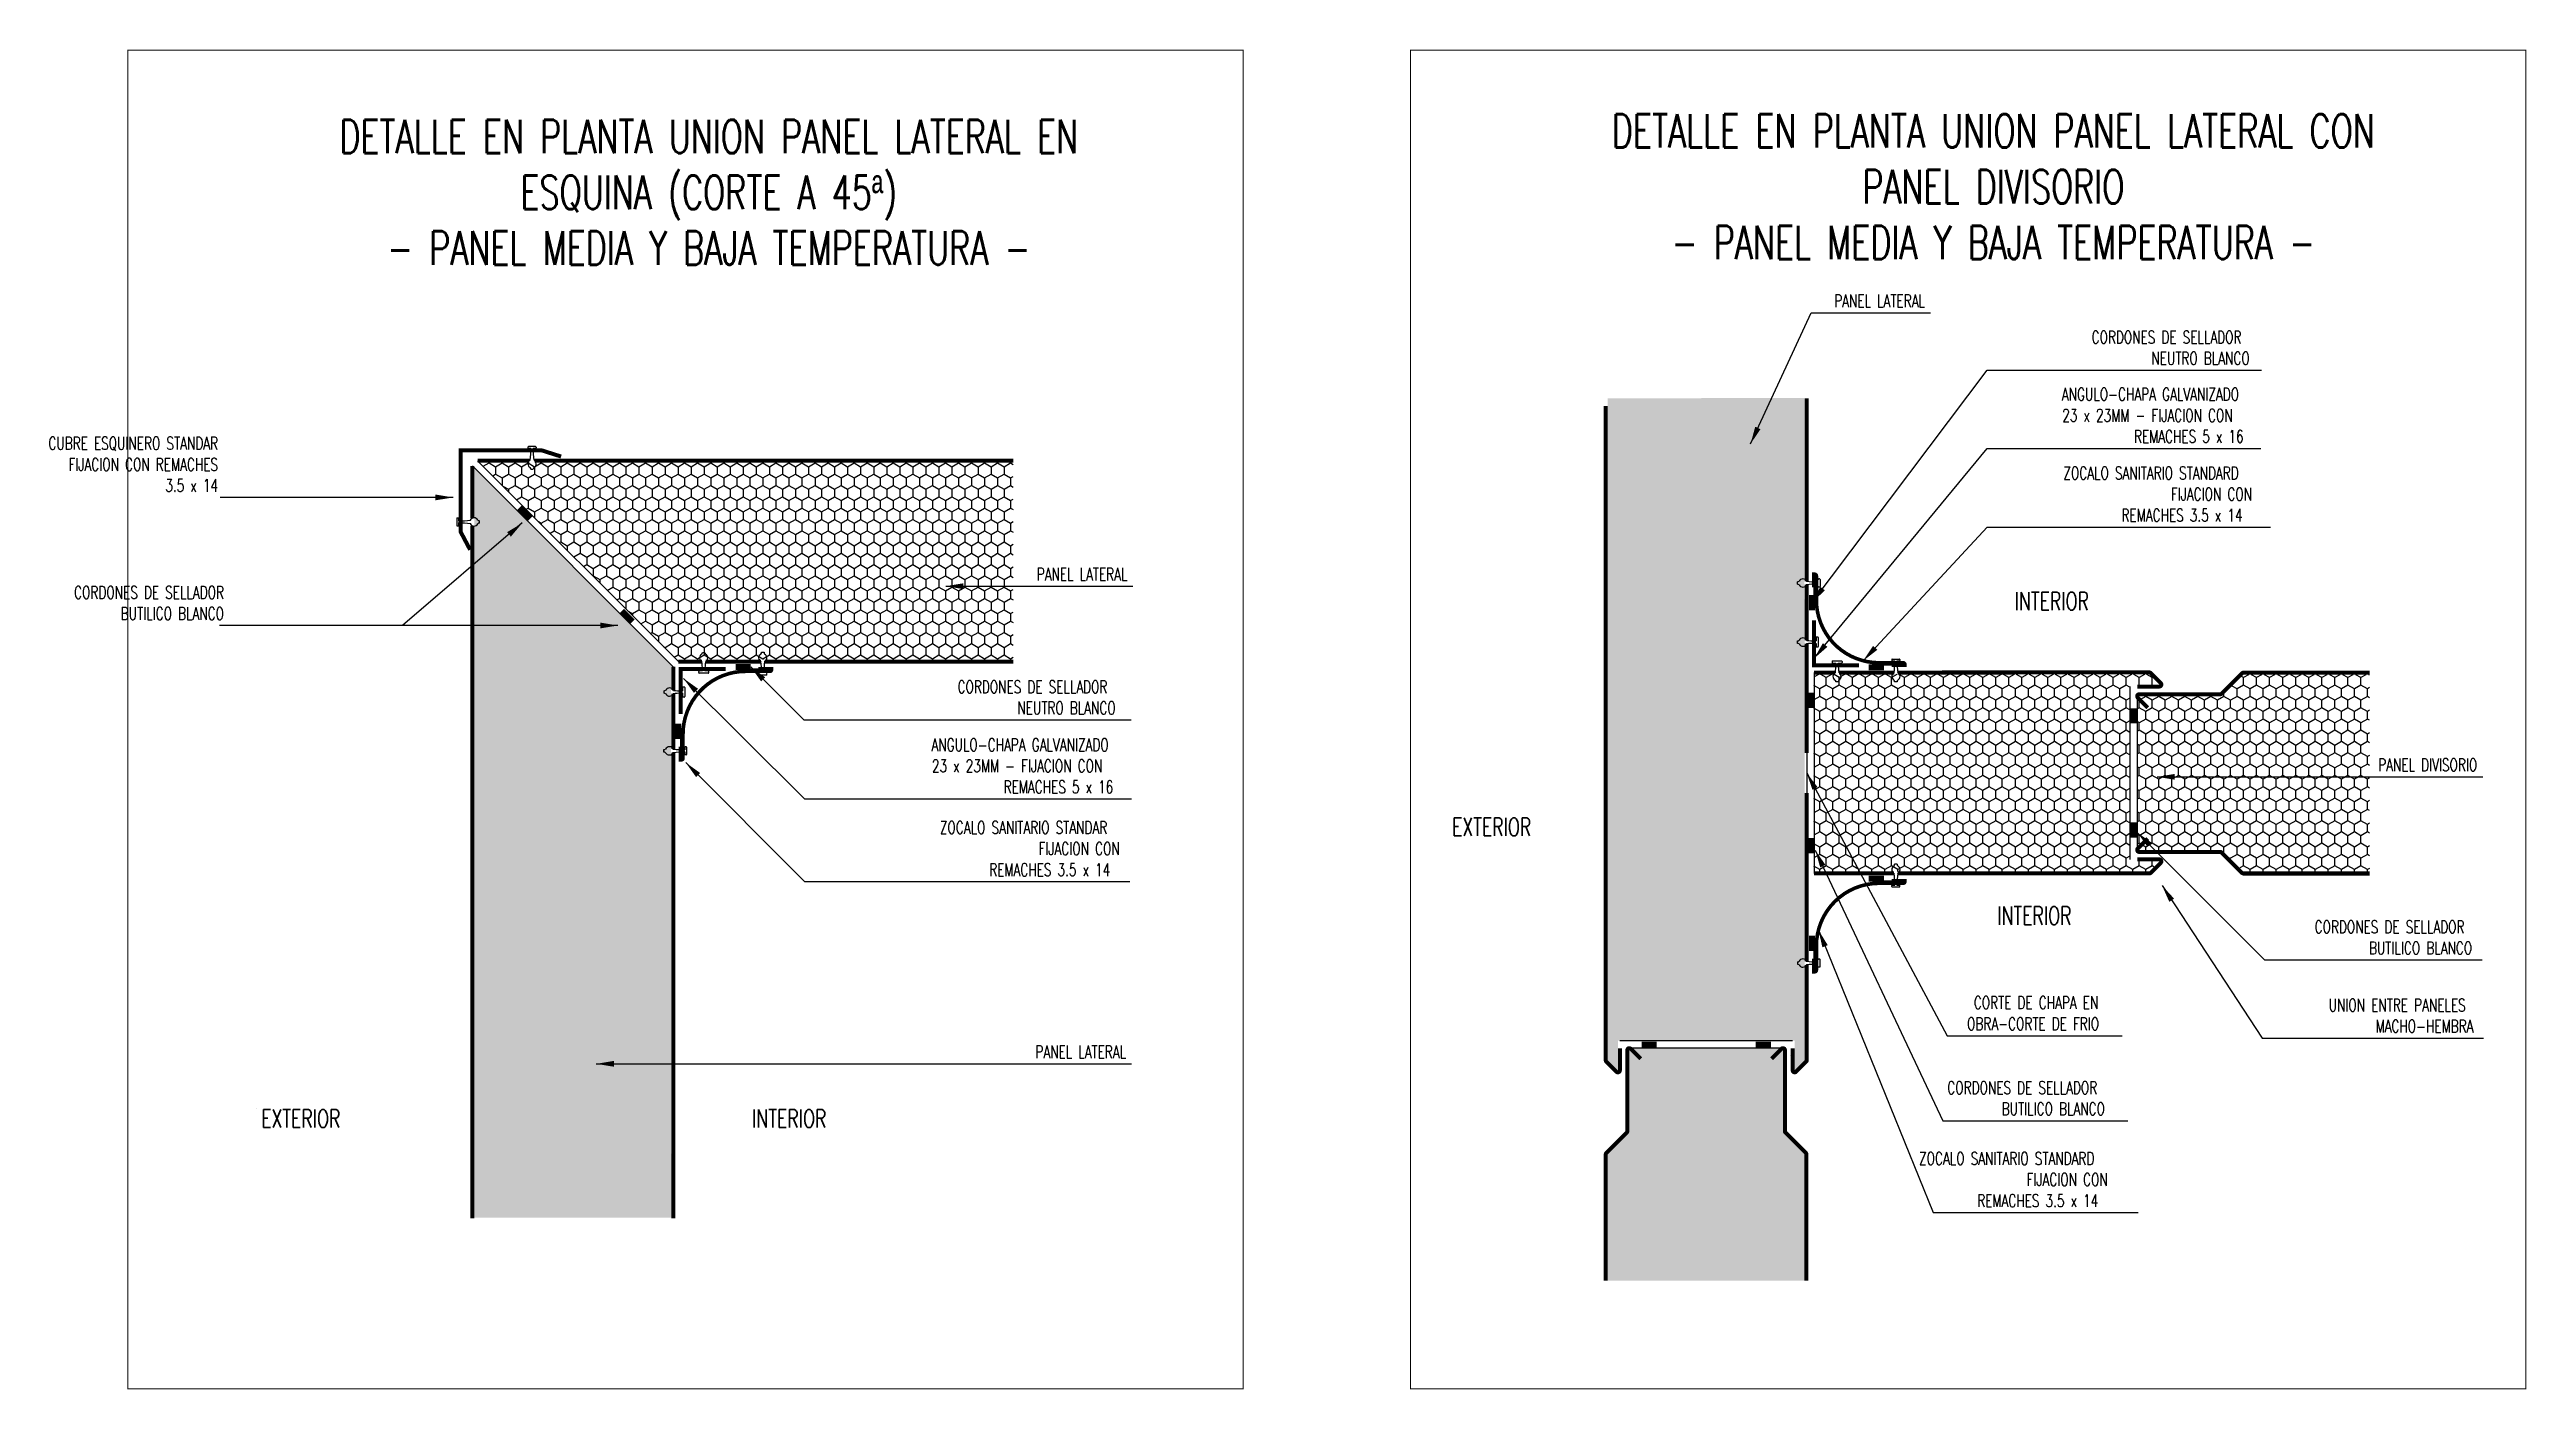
# Model space of a CAD drawing. Header units: millimetres. Extents: x -579 to 213, y -67 to 509.
# Drawn here: x -576.2 to -354.2, y 388.4 to 508.5 of the extents above; entities that cross this region are included whole.
import ezdxf

# ---------------------------------------------------------------- set-up
doc = ezdxf.new("R2010")
doc.units = ezdxf.units.MM
doc.header["$LTSCALE"] = 0.1
for name, color, linetype in [('D-01', 1, 'Continuous'), ('D-CUADRO', 252, 'Continuous'), ('D-GRIS', 252, 'Continuous'), ('D-TXT', 7, 'Continuous'), ('DC-AUXILIAR', 8, 'Continuous'), ('DC-TEXTO', 7, 'Continuous'), ('DC-VISTAS', 7, 'Continuous')]:
    doc.layers.add(name, color=color, linetype=linetype)
doc.styles.add('ROMANS', font='romans.shx', dxfattribs={"width": 0.7})
doc.dimstyles.new('FLECHAS-DET-1-5', dxfattribs={"dimscale": 0.035, "dimtxt": 180, "dimasz": 250, "dimexe": 50, "dimexo": 200, "dimgap": 80, "dimtad": 1, "dimdec": 3, "dimzin": 0, "dimdsep": 46, "dimtxsty": 'ROMANS', "dimblk1": 'OBLIQUE', "dimblk2": 'OBLIQUE', "dimsah": 1, "dimcen": 0.09, "dimdle": 20, "dimclrd": 256, "dimclre": 8, "dimclrt": 7, "dimadec": 0, "dimazin": 0, "dimtfac": 1, "dimtdec": 3, "dimtmove": 1, "dimatfit": 1, "dimfxl": 1, "dimtolj": 1, "dimtzin": 0, "dimarcsym": 0})
pattern_1 = [(90, (1752.920879902822, -703.2785085791546), (-3.247595249999998, 5.625000000000001), [3.75, -7.5]), (210, (1752.920879902822, -703.2785085791546), (-3.24759527128747, -5.624999987709673), [3.749999999999994, -7.499999999999988]), (150, (1752.920879902822, -703.2785085791546), (-6.495190521287468, 1.229032768030518e-08), [-7.5, 3.75])]

msp = doc.modelspace()

# ---------------------------------------------------------------- texts
at = {"layer": 'D-TXT', "char_height": 3, "attachment_point": 2, "style": 'ROMANS'}
for s, insert, width in [('DETALLE EN PLANTA UNION PANEL LATERAL EN ESQUINA (CORTE A 45ª) \\P- PANEL MEDIA Y BAJA TEMPERATURA -', (-517.1180188483714, 502.2251723977365, 0.001773376937913141), 75.24161773181368), ('DETALLE EN PLANTA UNION PANEL LATERAL CON PANEL DIVISORIO \\P- PANEL MEDIA Y BAJA TEMPERATURA -', (-401.9553760833722, 502.7234184545824), 75.00725639831512)]:
    msp.add_mtext(s, dxfattribs=dict(at, insert=insert, width=width))

# ---------------------------------------------------------------- blocks, each defined once
blk = doc.blocks.new('_OBLIQUE')
at = {"color": 0, "linetype": 'ByBlock'}
blk.add_line((-0.5, -0.5), (0.5, 0.5), dxfattribs=at)
blk = doc.blocks.new('DETALLE CAM3')
at = {"layer": 'D-GRIS'}
h = blk.add_hatch(dxfattribs=at)
h.set_pattern_fill('HONEY', color=256, scale=30, angle=-1.272221872585407e-14, style=0)
h.set_pattern_definition([(360, (-200.5205312298547, -2373.596431217738), (5.625000000000001, 3.247595249999998), [3.75, -7.5]), (120, (-200.5205312298547, -2373.596431217738), (-5.624999987709673, 3.247595271287469), [3.749999999999997, -7.499999999999995]), (59.99999999999997, (-200.5205312298547, -2373.596431217738), (1.22903272826026e-08, 6.495190521287468), [-7.5, 3.75])])
edge = h.paths.add_edge_path()
edge.add_line((103.846343112042, -163.267920672486), (103.8467993986508, -492.9461871095408))
edge.add_line((103.8467993986508, -492.9461871095408), (108.8467993985926, -497.9461871096718))
edge.add_line((108.846799398578, -497.9461871096718), (108.846799398578, -483.2461871096601))
edge.add_line((108.8467993985926, -483.2461871096747), (196.9229198662017, -483.2461871096747))
edge.add_line((196.9229198662017, -483.2461871096747), (196.9229198662017, -497.9461871096718))
edge.add_line((196.9229198662017, -497.9461871096572), (201.9229198661435, -492.9461871095554))
edge.add_arc((202.9229198297637, -492.9461870944068), 0.9999999636265217, 180.000000868586, 180.0261441591056)
edge.add_line((201.9229199702334, -492.9466433960332), (201.7724715785537, -163.2232382862857))
edge.add_line((201.7724715785537, -163.2232382862711), (103.8463431120274, -163.267920672486))
edge = h.paths.add_edge_path()
edge.add_line((103.8087391649117, -602.7087660208052), (103.8087391649117, -539.8604006723907))
edge.add_line((103.8087391649117, -539.8604006723907), (113.9606168564444, -529.7085229802905))
edge.add_arc((112.5464032940311, -528.2943094179499), 2.000000000004317, 315.0000000015694, 360.0000000005276)
edge.add_arc((113.5464032940311, -528.2943094164365), 1, 359.999437431184, 359.99999991447413, ccw=False)
edge.add_line((114.5464032939874, -528.294319235123), (114.546799398546, -487.9461969268449))
edge.add_arc((114.5468029804417, -487.946196926874), 3.581900330291895e-06, 40.09026514647752, 179.9994362571904, ccw=False)
edge.add_arc((114.9293179866747, -487.4461884500778), 0.6295409468256441, 52.58274250267863, 232.5834659225348, ccw=False)
edge.add_line((115.3118365657231, -486.9461871096572), (190.3056417640857, -486.9461871096572))
edge.add_arc((190.4200829553686, -487.8465275246125), 0.9075845134507469, -44.20504855215228, 97.24395189400491, ccw=False)
edge.add_line((191.0706841650338, -488.4793211047216), (191.0710750358214, -528.294319235123))
edge.add_arc((193.0710987371224, -528.2942996005294), 2.000023701391655, 180.00056248263, 224.9994375147206)
edge.add_arc((192.363968257758, -529.0014162023143), 1.000000000000008, 224.9994372559696, 224.999999739258)
edge.add_line((191.6568614733499, -529.7085229802759), (201.8087391648826, -539.8604006723762))
edge.add_line((201.8087391648971, -539.8604006723762), (201.8087391649117, -602.7087660208198))
edge.add_line((201.8087391649117, -602.7087660208052), (103.8087391649117, -602.7087660208052))
h = blk.add_hatch(dxfattribs=at)
h.set_pattern_fill('HONEY', color=256, scale=30, angle=89.99999999999999, style=0)
h.set_pattern_definition(pattern_1)
h.paths.add_polyline_path([(206.5343663161568, -300.8736188962793), (206.5343663161568, -398.9111779506637), (373.54376431685, -398.9111779506637), (378.5437643169664, -393.9111779507219), (363.8437643169693, -393.9111779507219), (363.8437643169693, -305.8350574831128), (378.5437643169664, -305.8350574831128), (373.5437643435091, -300.8350575098301)])
h = blk.add_hatch(dxfattribs=at)
h.set_pattern_fill('HONEY', color=256, scale=30, angle=89.99999999999999, style=0)
h.set_pattern_definition(pattern_1)
edge = h.paths.add_edge_path()
edge.add_line((367.5437643169664, -311.6872984180517), (367.5437643169664, -388.2111779507394))
edge.add_line((367.5437643169664, -388.2111779507539), (408.8918964424176, -388.2115740553417))
edge.add_arc((408.8918768078386, -390.2115977566281), 2.000023701391427, 405.00092499495935, 449.9994375173569, ccw=False)
edge.add_line((410.3060842978105, -388.7973446033865), (410.3060863038938, -388.7973466094408))
edge.add_line((410.3060863038938, -388.7973466094408), (420.4579778796854, -398.9492381844028))
edge.add_line((420.4579778796854, -398.9492381844028), (483.3063432281144, -398.9492381844028))
edge.add_line((483.3063432281144, -398.9492381844028), (483.3063432281144, -300.9492381844028))
edge.add_line((483.3063432281144, -300.9492381844028), (420.4579778796854, -300.9492381844028))
edge.add_line((420.4579778796854, -300.9492381844028), (410.3060863038938, -311.1011297593649))
edge.add_line((410.3060863038938, -311.1011297593649), (410.3060842978105, -311.1011317654192))
edge.add_arc((408.8918768078386, -309.6868786121921), 2.00002370139181, 270.00056248264957, 314.9990750050406, ccw=False)
edge.add_line((408.8918964424176, -311.6869023134931), (367.5437643169664, -311.6872984180662))
edge.add_line((367.5437643169664, -311.6872984180517), (367.5437643169664, -388.2111779507394))
at = {"layer": 'D-01'}
for p, q in [((206.5994640096999, -299.9111779506637), (206.5994640096999, -399.9111779506637)), ((363.8437643169693, -306.8350574831128), (363.8437643169693, -392.9111779507219)), ((367.5437643169664, -311.6872984180517), (367.5437643169664, -388.2111779507539)), ((202.9103113914555, -339.8618524773045), (202.9118970921938, -359.8618524773045))]:
    blk.add_line(p, q, dxfattribs=at)
for points, const_width in [([(102.8467993986508, -492.9461871095408), (102.8467993986508, -167.1149125599767)], 2), ([(202.9103113914555, -163.2683767509587), (202.9103113914555, -254.3944239956908)], 2), ([(202.9103113914555, -256.1646573688193), (202.9103113914555, -283.8688692477589)], 2), ([(205.5582797977352, -268.8456554357834), (205.5582797977352, -261.2645765101769)], 3), ([(206.5343663161568, -273.8340398149011), (206.5343663161568, -296.2111779506666), (228.9730360529159, -296.2111779506666)], 2), ([(202.9103113914555, -285.5511473000369), (202.9103113914555, -339.8618524773045)], 2), ([(233.7893990553077, -297.2826407818937), (241.3704779809143, -297.2826407818937)], 3), ([(206.5343663161568, -299.8736188696347), (217.1132317944232, -299.8711762782185)], 2), ([(218.9242388257937, -299.8707581284397), (246.4953453140718, -299.8643921388428)], 2), ([(248.1668824211322, -299.8640061917685), (373.54376431685, -299.835057483171)], 2), ([(205.0400272966019, -309.9289179187907), (205.0400272966019, -317.5099968443973)], 3), ([(365.7260290594952, -317.6609157742931), (365.7260290594952, -325.2419946998997)], 3), ([(372.7890001379658, -317.3415575338876), (367.8392526695045, -312.3918100656009)], 2), ([(202.9118970921938, -359.8618524773045), (202.9188376075419, -443.6587144135991)], 2), ([(205.0400272966019, -389.8934379825222), (205.0400272966019, -382.3123590569156)], 3), ([(365.7260290594952, -382.085319659527), (365.7260290594952, -374.5042407339205)], 3), ([(372.7890001379658, -382.5569188349181), (367.8392526695045, -387.5066663032047)], 2), ([(367.5437643169664, -392.9111779507219), (378.5437643169664, -392.9111779507219)], 2), ([(379.2508710981585, -394.6182847319141), (374.2508710980421, -399.6182847318559)], 2), ([(246.440997559572, -399.9111779506637), (206.5343663161568, -399.9111779506637)], 2), ([(233.7893990553077, -402.5397151194337), (241.3704779809143, -402.5397151194337)], 3), ([(373.54376431685, -399.9111779506637), (248.224404492192, -399.9111779506637)], 2), ([(205.5202124094596, -430.976700465544), (205.5202124094596, -438.5577793911506)], 3), ([(202.9189840582351, -445.4268985861271), (202.9229198661435, -492.9461871095408)], 2), ([(108.1396926174004, -498.6532938908493), (103.1396926174586, -493.6532938907329)], 2), ([(109.8467993985926, -486.9461871096572), (109.8467993985926, -497.9461871096572)], 2), ([(120.2010585143964, -492.1914229306566), (115.2513110461098, -487.2416754621953)], 2), ([(120.6726576897729, -485.1284518522006), (128.2537366153795, -485.1284518522006)], 3), ([(185.0970615750214, -485.1284518522006), (177.5159826494003, -485.1284518522006)], 3), ([(185.4164198154124, -492.1914229306566), (190.366167283699, -487.2416754621953)], 2)]:
    blk.add_lwpolyline(points, dxfattribs=dict(at, const_width=const_width))
for points, const_width in [([(240.1343663161626, -295.011177950655), (240.1343663161626, -295.6111779506608), (246.1343663161626, -295.6111779506608), (246.1343663161626, -296.2111779506666), (251.812827285243, -296.2111779506666), (251.812827285243, -295.8611779506608, 0.414213562373095), (250.9628272852372, -295.011177950655), (238.9343663161656, -295.011177950655, -0.4142135623730951), (207.7343663161539, -263.8111779506725), (207.7343663161539, -251.7827169815718, 0.4142135623723994), (206.8843663161626, -250.9327169815805), (206.5343663161568, -250.9327169815659), (206.5343663161568, -256.6111779506608), (207.1343663161626, -256.6111779506608), (207.1343663161626, -262.6111779506608), (207.7343663161539, -262.6111779506608)], 1.8), ([(483.3063432281144, -299.9492381844028), (420.4579778796999, -299.9492381844028, 0.1989123673796433), (419.7508710985078, -300.2421314032107), (409.5989934064221, -310.3940090947434, -0.1989123673796434), (408.8918866252445, -310.6869023135367), (368.5437643169664, -310.6872984180808, 0.6996244044828371), (367.8997781891469, -312.4523355852288)], 2), ([(374.2508710980421, -300.1279507019789), (379.2508710981585, -305.1279507019207, -0.6681786379192787), (378.5437643169664, -306.8350574831128), (367.5437643169664, -306.8350574831128)], 2), ([(374.2508710980421, -300.1279507019789, 0.1989123673796641), (373.54376431685, -299.835057483171)], 2), ([(483.3063432281144, -399.9492381844028), (420.4579778796999, -399.9492381844028, -0.1989123673796433), (419.7508710985078, -399.6563449655949), (409.5989934064221, -389.5044672740622, 0.1989123673796434), (408.8918866252445, -389.2115740552834), (368.5437643169664, -389.2111779507248, -0.6996244044828371), (367.8997781891469, -387.4461407835769)], 2), ([(379.2508710981585, -394.6182847319141, 0.6681786379192785), (378.5437643169664, -392.9111779507219)], 2), ([(240.1343663161626, -404.8111779506579), (240.1343663161626, -404.2111779506666), (246.1343663161626, -404.2111779506666), (246.1343663161626, -403.6111779506608), (251.812827285243, -403.6111779506608), (251.812827285243, -403.9611779506666, -0.414213562373095), (250.9628272852372, -404.8111779506579), (238.9343663161656, -404.8111779506579, 0.4142135623730951), (207.7343663161539, -436.011177950655), (207.7343663161539, -448.0396389197412, -0.4142135623723994), (206.8843663161626, -448.8896389197324), (206.5343663161568, -448.889638919747), (206.5343663161568, -443.2111779506521), (207.1343663161626, -443.2111779506666), (207.1343663161626, -437.2111779506666), (207.7343663161539, -437.2111779506521)], 1.8), ([(102.8087391649117, -602.7087660208052), (102.8087391649117, -539.8604006723907, -0.1989123673796433), (103.1016323837196, -539.1532938911986), (113.2535100752377, -529.0014161991274, 0.1989123673796434), (113.5464032940311, -528.2943094179499), (113.5467993985897, -487.9461871096572, -0.6996244044828371), (115.3118365657231, -487.3022009818523)], 2), ([(102.8467993986508, -492.9461871095408, 0.1989123673796641), (103.1396926174586, -493.6532938907329)], 2), ([(202.8087391649117, -602.7087660208052), (202.8087391649117, -539.8604006723907, 0.1989123673796433), (202.5158459461038, -539.1532938911986), (192.3639682545711, -529.0014161991274, -0.1989123673796434), (192.0710750357778, -528.2943094179499), (192.0706789312192, -487.9461871096572, 0.6996244044828371), (190.3056417640857, -487.3022009818523)], 2), ([(202.6300266473356, -493.6532938907329), (197.6300266473938, -498.6532938908493, -0.6681786379192787), (195.9229198662017, -497.9461871096572), (195.9229198662017, -486.9461871096572)], 2), ([(202.6300266473356, -493.6532938907329, 0.1989123673796641), (202.9229198661435, -492.9461871095408)], 2), ([(108.1396926174004, -498.6532938908493, 0.6681786379192785), (109.8467993985926, -497.9461871096572)], 2)]:
    blk.add_lwpolyline(points, format="xyb", dxfattribs=dict(at, const_width=const_width))
at = {"layer": 'D-GRIS'}
for p, q in [((198.2622406784014, -255.9022013287321), (198.2622406784014, -254.6545406822551)), ((207.522102564408, -254.7795406822551), (208.0295482056629, -254.7795406822551)), ((207.522102564408, -255.7776691994367), (208.0295482056483, -255.7776691994367)), ((208.0295482056629, -253.4795406822521), (208.0295482056629, -254.7795406822551)), ((208.0295482056483, -255.7776691994367), (208.0295482056629, -257.079540682258)), ((209.3584411100694, -253.2795406822551), (208.8921415438474, -253.2795406822551)), ((209.3584411100694, -257.2795406822696), (208.8921415438474, -257.2795406822696)), ((209.5584411100665, -253.4795406822521), (209.5584411100665, -257.079540682258)), ((207.5483314031537, -282.4611779506666), (207.5483314031537, -284.0861779506666)), ((208.3812058609276, -282.2111779506666), (207.7983314031537, -282.2111779506521)), ((208.6312058609276, -282.4611779506666), (208.6312058609276, -286.9611779506666)), ((198.2736815371265, -285.3338385971291), (198.2736815371265, -284.0861779506666)), ((206.914024351596, -284.0861779506666), (207.5483314031537, -284.0861779506666)), ((206.914024351596, -285.3338385971291), (207.5483314031537, -285.3338385971291)), ((207.5483314031537, -285.3338385971291), (207.5483314031537, -286.9611779506666)), ((208.3812058609276, -287.2111779506666), (207.7983314031537, -287.2111779506666)), ((215.5343663161568, -294.3610890396229), (215.5343663161568, -294.9439634973968)), ((215.7843663161568, -294.1110890396229), (220.2843663161568, -294.1110890396229)), ((215.7843663161568, -295.1939634973968), (217.4093663161568, -295.1939634973968)), ((217.4093663161568, -295.8282705489545), (217.4093663161568, -295.1939634973968)), ((218.6570269626338, -295.1939634973968), (220.2843663161568, -295.1939634973968)), ((218.6570269626338, -295.8282705489545), (218.6570269626338, -295.1939634973968)), ((220.5343663161568, -294.3610890396229), (220.5343663161568, -294.9439634973968)), ((245.3326957862539, -293.4071516761904), (245.3326957862539, -293.873451242427)), ((245.532695786251, -293.2071516762079), (249.1326957862568, -293.2071516762079)), ((245.532695786251, -294.0734512424241), (246.8326957862539, -294.0734512424241)), ((247.8308243034355, -294.0734512424241), (249.1326957862568, -294.0734512424241)), ((249.3326957862539, -293.407151676205), (249.3326957862539, -293.873451242427)), ((218.6570269626338, -304.468613363424), (217.4093663161568, -304.468613363424)), ((247.9553564327309, -304.503352107873), (246.7076957862539, -304.503352107873)), ((245.3326957862539, -406.4152042251225), (245.3326957862539, -405.9489046589005)), ((245.532695786251, -405.7489046588888), (246.8326957862539, -405.7489046588888)), ((245.532695786251, -406.6152042251196), (249.1326957862568, -406.6152042251196)), ((247.9553564327309, -395.3190037934545), (246.7076957862539, -395.3190037934545)), ((247.8308243034355, -405.7489046588888), (249.1326957862568, -405.7489046588888)), ((249.3326957862539, -406.4152042251225), (249.3326957862539, -405.9489046589005)), ((198.2622406784014, -443.9201545725808), (198.2622406784014, -445.1678152190578)), ((207.522102564408, -444.0446867018762), (208.0295482056483, -444.0446867018762)), ((208.0295482056483, -444.0446867018762), (208.0295482056629, -442.7428152190695)), ((209.3584411100694, -442.5428152190578), (208.8921415438474, -442.5428152190578)), ((209.5584411100665, -446.3428152190608), (209.5584411100665, -442.7428152190695)), ((207.522102564408, -445.0428152190578), (208.0295482056629, -445.0428152190578)), ((208.0295482056629, -446.3428152190608), (208.0295482056629, -445.0428152190578)), ((209.3584411100694, -446.5428152190578), (208.8921415438474, -446.5428152190578))]:
    blk.add_line(p, q, dxfattribs=at)
for centre, radius, start, end in [((198.3256484910401, -253.4369292782211), 1.219261285351211, 267.0189821610122, 309.3028028405238), ((198.3256484910401, -257.119812732766), 1.219261285351211, 50.69719715947616, 92.98101783898778), ((200.9844902024654, -255.3399193974473), 2.116529381725285, 24.92336646041484, 153.0416079194025), ((200.9844902024654, -255.2168226135399), 2.116529381725285, 206.9583920805975, 335.0766335395851), ((209.9451627570254, -195.3877173375221), 59.42457879008651, 263.1067451422367, 268.1526895216271), ((209.9451627570254, -315.1713640270026), 59.42457879008651, 91.84731047837288, 96.89325485775679), ((208.8921415438401, -253.4795406822521), 0.2, 90, 180), ((208.8921415438401, -257.079540682258), 0.2, 180, 270), ((209.3584411100621, -253.4795406822521), 0.2, 0, 90), ((209.3584411100621, -257.079540682258), 0.2, 270, 0), ((200.9959310611905, -284.7715566658588), 2.116529381725285, 24.92336646041484, 153.0416079194025), ((207.7983314031464, -282.4611779506666), 0.25, 90, 180), ((208.3812058609203, -282.4611779506666), 0.25, 0, 90), ((198.3370893497652, -282.8685665466181), 1.219261285351211, 267.0189821610122, 309.3028028405238), ((198.3370893497652, -286.5514500011776), 1.219261285351211, 50.69719715947616, 92.98101783898778), ((200.9959310611905, -284.6484598819369), 2.116529381725285, 206.9583920805975, 335.0766335395851), ((206.5778910071406, -310.9604670482803), 25.62883281381651, 89.24851926292646, 98.42143695832883), ((206.5573125786634, -252.1810698881599), 31.9071020897986, 263.4458256205571, 270.6405628692896), ((207.7983314031464, -286.9611779506666), 0.25, 180, 270), ((208.3812058609203, -286.9611779506666), 0.25, 270, 0), ((215.7843663161495, -294.3610890396229), 0.25, 90, 180), ((215.7843663161495, -294.9439634973968), 0.25, 180, 270), ((185.5042582536428, -296.1849823218653), 31.9071020897986, 353.4458256205635, 0.6405628692830933), ((244.2836554137778, -296.1644038934027), 25.62883281381651, 179.2485192629264, 188.4214369592113), ((220.2843663161495, -294.3610890396229), 0.25, 0, 90), ((220.2843663161495, -294.9439634973968), 0.25, 270, 0), ((245.5326957862437, -293.4071516761904), 0.2, 90, 180), ((245.5326957862437, -293.873451242427), 0.2, 179.9999999991662, 270), ((193.7864819188273, -293.4461749451874), 53.04992253737917, 352.9551316580818, 359.3225037807237), ((301.42717130187, -293.3921104868931), 53.60067757783211, 180.7283303650193, 187.0303456312147), ((249.1326957862495, -293.407151676205), 0.2, 0, 90), ((249.1326957862495, -293.873451242427), 0.2, 270, 0), ((218.0947450313417, -301.7463638393527), 2.116529381725285, 114.9233664604148, 243.0416079195918), ((216.191754912101, -304.4052055507781), 1.219261285351211, 357.0189821610123, 39.30280284026445), ((219.8746383666605, -304.4052055507781), 1.219261285351211, 140.6971971597355, 182.9810178389878), ((217.9716482474198, -301.7463638393527), 2.116529381725285, 296.9583920804082, 65.07663353958517), ((247.3930745014388, -301.7811025838017), 2.116529381725285, 114.9233664604148, 243.0416079195918), ((245.4900843821981, -304.4399442952271), 1.219261285351211, 357.0189821610123, 39.30280284026445), ((249.1729678367576, -304.4399442952271), 1.219261285351211, 140.6971971597355, 182.9810178389878), ((247.2699777175314, -301.7811025838017), 2.116529381725285, 296.9583920804082, 65.07663353958517), ((247.3930745014388, -398.0412533175257), 2.116529381725285, 116.9583920804082, 245.0766335395851), ((245.5326957862437, -405.9489046589005), 0.2, 90, 180), ((245.5326957862437, -406.4152042251225), 0.2, 180, 270), ((245.4900843821981, -395.3824116060858), 1.219261285351211, 320.6971971597355, 2.981017838987795), ((193.7864819188273, -406.3761809561255), 53.04992253737917, 0.6774962192762525, 7.044868341918152), ((301.42717130187, -406.4302454144344), 53.60067757783211, 172.9696543687853, 179.2716696349807), ((249.1729678367576, -395.3824116060858), 1.219261285351211, 177.0189821610122, 219.3028028402645), ((247.2699777175314, -398.0412533175257), 2.116529381725285, 294.9233664604149, 63.0416079195918), ((249.1326957862495, -405.9489046589005), 0.2, 0, 90), ((249.1326957862495, -406.4152042251225), 0.2, 270, 359.9999999991662), ((198.3256484910401, -442.7025431685469), 1.219261285351211, 267.0189821610122, 309.3028028405238), ((200.9844902024654, -444.605533287773), 2.116529381725285, 24.92336646041484, 153.0416079194025), ((209.9451627570254, -384.6509918743103), 59.42457879008651, 263.1067451422367, 268.1526895216271), ((208.8921415438401, -442.7428152190695), 0.2, 90, 180), ((209.3584411100621, -442.7428152190695), 0.2, 0, 90), ((198.3256484910401, -446.3854266231064), 1.219261285351211, 50.69719715947616, 92.98101783898778), ((200.9844902024654, -444.4824365038656), 2.116529381725285, 206.9583920805975, 335.0766335395851), ((209.9451627570254, -504.4346385638054), 59.42457879008651, 91.84731047837288, 96.89325485775679), ((208.8921415438401, -446.3428152190608), 0.2, 180, 270), ((209.3584411100621, -446.3428152190608), 0.2, 270, 0)]:
    blk.add_arc(centre, radius, start, end, dxfattribs=at)
at = {"layer": 'DC-AUXILIAR'}
for p, q in [((195.9229198662017, -483.2461871096747), (109.8467993985926, -483.2461871096747)), ((191.0706789312483, -486.9461871096572), (114.5467993985606, -486.9461871096572))]:
    blk.add_line(p, q, dxfattribs=at)
at = {"layer": 'DC-VISTAS'}
for p, q in [((371.2437643169635, -307.8350574831128), (371.2459905659291, -307.8350574831128)), ((194.9229198662017, -490.6461871096689), (194.9229198662017, -490.6484133586345))]:
    blk.add_line(p, q, dxfattribs=at)
at = {"layer": 'DC-VISTAS', "const_width": 2}
for points in [[(102.8467993986508, -387.5590250440581), (102.8467993986508, -197.2427655927603)], [(102.8467993986508, -231.9750207018659), (102.8467993986508, -339.9111779506637)]]:
    blk.add_lwpolyline(points, dxfattribs=at)
blk.add_lwpolyline([(373.54376431685, -399.9111779506637, 0.1989123673796641), (374.2508710980421, -399.6182847318559)], format="xyb", dxfattribs=at)
at = {"layer": 'D-TXT', "style": 'ROMANS'}
for s, insert, char_height, attachment_point in [('PANEL LATERAL', (216.6208788253373, -117.9639299476656), 6.300000000000001, 7), ('\\pi-83.79;CORDONES DE SELLADOR\\P\\pi-53.97;NEUTRO BLANCO', (428.5905246789773, -146.5412867166996), 6.300000000000001, 7), ('\\pi-98.28;ANGULO-CHAPA GALVANIZADO\\P\\pi-98.07;23 x 23MM - FIJACION CON \\P\\pi-62.37;REMACHES 5 x 16', (428.2779930656327, -185.4581603042715), 6.300000000000001, 7), ('\\pi-97.86;ZOCALO SANITARIO STANDARD\\P\\pi-44.31;FIJACION CON \\P\\pi-68.88;REMACHES 3.5 x 14', (428.5905246789773, -224.6868808790713), 6.300000000000001, 7), ('INTERIOR', (306.4879738733528, -259.8262604008486), 9, 1), ('PANEL DIVISORIO', (487.5595398320313, -349.0086656257189), 6.300000000000001, 7), ('EXTERIOR', (26.30488242587012, -372.2343261086497), 9, 1), ('INTERIOR', (297.8202964651812, -416.4488750399031), 9, 1), ('\\pi-83.79;CORDONES DE SELLADOR \\P\\pi-56.7;BUTILICO BLANCO', (539.6651202784526, -440.1944630482611), 6.300000000000001, 7), ('\\pi-70.56;CORTE DE CHAPA EN\\P\\pi-73.92;OBRA-CORTE DE FRIO', (356.7222243267317, -477.9056121007014), 6.300000000000001, 7), ('\\pi-76.44;UNION ENTRE PANELES\\P\\pi-53.13;MACHO-HEMBRA', (539.352588665108, -479.111336635833), 6.300000000000001, 7), ('\\pi-83.79;CORDONES DE SELLADOR \\P\\pi-56.7;BUTILICO BLANCO', (356.7222243267317, -520.2574296571546), 6.300000000000001, 7), ('\\pi-97.86;ZOCALO SANITARIO STANDARD\\P\\pi-44.31;FIJACION CON \\P\\pi-68.88;REMACHES 3.5 x 14', (356.7222243267317, -566.0109966570307), 6.300000000000001, 7)]:
    blk.add_mtext(s, dxfattribs=dict(at, insert=insert, char_height=char_height, attachment_point=attachment_point))
at = {"layer": 'D-01', "annotation_type": 0, "has_hookline": 1, "hookline_direction": 0}
for points, text_width in [([(174.9278075126733, -186.0233604161912), (205.0708788253373, -120.7639299476656), (213.8208788253373, -120.7639299476656)], 50.19000000000002), ([(205.5582797977352, -265.0551159729802), (292.8286845946079, -149.3412033886524), (345.17780151856, -149.3412867166996)], 83.78999999999996), ([(206.5343663161568, -292.9220055209879), (292.8286168141369, -188.2536005457622), (330.2512552110074, -188.2575432481236)], 98.28000000000006), ([(231.0639041671404, -294.0021670957793), (292.8286168141369, -227.4834667322974), (335.5446278802838, -227.4865185246124)], 97.86000000000003), ([(202.9111042418247, -349.8618524773045), (272.8392654677102, -480.7021979539276), (285.6054720914908, -480.7056121007014)], 73.92000000000003), ([(377.4959995274496, -351.8026418039952), (440.5720876084545, -351.8041058672096), (484.7595398320313, -351.8086656257189)], 54.39000000000001), ([(367.5437643169664, -379.471344018937), (430.965851923904, -442.9944247006641), (454.9793119005789, -442.9944630482611)], 83.78999999999996), ([(207.2067031179561, -388.3600099985778), (270.7830157744631, -523.056950262311), (278.5794276620172, -523.0569952177505)], 83.78999999999996), ([(379.9041080946647, -405.9448458231199), (429.8062891059183, -481.9091480383357), (463.0552642102684, -481.911336635833)], 76.44000000000003), ([(208.7644266960726, -428.0604079678159), (265.921665449134, -568.8092895836452), (269.5909893211474, -568.8093800519136)], 97.86000000000003)]:
    blk.add_leader(points, dimstyle='FLECHAS-DET-1-5', override={"dimgap": 80, "dimtad": 1}, dxfattribs=dict(at, text_width=text_width))
blk = doc.blocks.new('DETALLE 3')
at = {"layer": 'D-GRIS'}
h = blk.add_hatch(dxfattribs=at)
h.set_pattern_fill('HONEY', color=256, scale=30, angle=-90.00000000000001, style=0)
h.set_pattern_definition([(5.70302340283418e-13, (-147.0830560942945, 2486.81424413271), (5.625000000000033, -3.247595249999944), [3.75, -7.5]), (240.0000000000006, (-147.0830560942945, 2486.81424413271), (-5.624999987709641, -3.247595271287524), [3.75, -7.5]), (300.0000000000006, (-147.0830560942945, 2486.81424413271), (1.229039034266861e-08, -6.495190521287468), [-7.5, 3.75])])
h.paths.add_polyline_path([(155.528904111161, -117.8381656389755), (155.5423410305266, -491.2063291295707), (253.5423410305266, -491.2063291295707), (253.5213339498277, -215.8305954776424)])
h = blk.add_hatch(dxfattribs=at)
h.set_pattern_fill('HONEY', color=256, scale=30, angle=-90.00000000000001, style=0)
h.set_pattern_definition([(270, (-2446.524793604021, 187.37250662296), (3.247595249999999, -5.625000000000001), [3.75, -7.5]), (29.99999999999998, (-2446.524793604021, 187.37250662296), (3.247595271287469, 5.624999987709673), [3.75, -7.5]), (329.9999999999999, (-2446.524793604021, 187.37250662296), (6.495190521287468, -1.229032688490002e-08), [-7.5, 3.75])])
h.paths.add_polyline_path([(158.1276161676665, -115.2394535824702), (423.9254523211712, -115.2528905018333), (423.9254523211712, -213.2528905018333), (256.1200460063342, -213.2318834211361)])
at = {"layer": 'D-01'}
for p, q in [((254.5406257861941, -216.8674703478923), (154.5406257861941, -116.8674703478932)), ((157.1410530870289, -114.2528905018333), (257.1410530870307, -214.2528905018333))]:
    blk.add_line(p, q, dxfattribs=at)
for points, const_width in [([(198.7269833720989, -112.1714741696959), (189.2206001961454, -109.1460040584981), (148.7263851906728, -109.1460040584991), (148.7263851906728, -149.7572817274832), (153.4045048472435, -158.5955619040111)], 2), ([(154.5406257861941, -116.8674703478932), (154.5406257861941, -142.8432400563233)], 2), ([(157.1410530870294, -114.2528905018333), (182.8698195486504, -114.2528905018333)], 2), ([(185.6088546713113, -114.2528905018333), (423.9254523211712, -114.2528905018333)], 2), ([(154.5406257861941, -146.6336773687499), (154.5406257861941, -491.5816387906211)], 2), ([(177.9478260488218, -137.6721026985311), (183.3084583658288, -143.0327350155382)], 3), ([(234.2755411828775, -194.4312963472527), (228.9149088658701, -189.0706640302452)], 3), ([(254.5406257861941, -228.446421900167), (254.5406257861941, -216.8674703478923)], 2), ([(257.1410530870312, -214.2528905018333), (268.8471255110012, -214.2528905018333)], 2), ([(280.6177639219504, -217.9404574193408), (258.240625786194, -217.9404574193394), (258.240625786193, -240.3791271561064)], 2), ([(270.7068838232735, -214.2528905018333), (298.2795397200348, -214.2528905018333)], 2), ([(285.6061483010776, -216.9643709009244), (293.1872272266851, -216.9643709009244)], 3), ([(300.0649863891522, -214.2528905018333), (423.9254523211712, -214.2528905018333)], 2), ([(254.5406257861941, -257.8470886627551), (254.5406257861941, -230.3362703142313)], 2), ([(257.1691629549568, -245.195490158494), (257.1691629549568, -252.7765690841015)], 3), ([(254.5406257861941, -491.5816387906211), (254.5406257861941, -259.6304955953764)], 2)]:
    blk.add_lwpolyline(points, dxfattribs=dict(at, const_width=const_width))
at = {"layer": 'D-01', "const_width": 1.8}
blk.add_lwpolyline([(259.440625786192, -251.5404574193429), (258.8406257861925, -251.5404574193429), (258.8406257861925, -257.5404574193429), (258.2406257861921, -257.5404574193429), (258.2406257861912, -263.2189183884248), (258.5906257861925, -263.2189183884248, 0.414213562373095), (259.4406257861929, -262.3689183884247), (259.440625786192, -250.340457419343, -0.4142135623730951), (290.64062578619, -219.1404574193431), (302.669086755277, -219.1404574193418, 0.4142135623723994), (303.5190867552765, -218.2904574193437), (303.5190867552783, -217.9404574193418), (297.8406257861898, -217.9404574193419), (297.8406257861907, -218.5404574193429), (291.8406257861907, -218.5404574193429), (291.8406257861898, -219.1404574193429)], format="xyb", dxfattribs=at)
at = {"layer": 'D-GRIS'}
for p, q in [((182.2210174730117, -107.4424960300031), (182.2219804104852, -107.908794601963)), ((186.0205963581084, -107.2346492211913), (182.4206040341824, -107.242083444069)), ((183.7242617033371, -108.1056927179228), (182.4223929964191, -108.1083811631323)), ((186.0223853203479, -108.1009469402546), (184.7223880922629, -108.1036315207383)), ((186.2210089440432, -107.4342357823597), (186.2219718815177, -107.9005343543193)), ((183.6212682305822, -118.5358285108422), (184.8689262167391, -118.5332520143644)), ((146.7696753328237, -142.95728556552), (146.7771095557018, -146.5572778894465)), ((146.9692618939916, -142.7568729795856), (147.4355604659522, -142.7559100421107)), ((146.9775221416348, -146.7568644506172), (147.4438207135954, -146.7559015131436)), ((147.635973051887, -142.9554966032805), (147.6386576323712, -144.2554938313664)), ((147.6407188295552, -145.2536202202922), (147.6434072747652, -146.5554889272092)), ((158.0708546224741, -145.3566136930466), (158.0682781259966, -144.1089557068898)), ((269.1179651397233, -209.6797726403107), (270.3656257861958, -209.6797726403107)), ((298.5496024081231, -209.668331781585), (299.7972630545946, -209.668331781585)), ((269.1179651397233, -218.9544225063351), (267.490625786194, -218.9544225063374)), ((271.9906257861949, -220.0372969641167), (267.490625786194, -220.0372969641167)), ((269.1179651397233, -218.3201154547801), (269.1179651397233, -218.9544225063351)), ((270.3656257861958, -218.3201154547801), (270.3656257861958, -218.9544225063374)), ((271.9906257861967, -218.9544225063374), (270.3656257861958, -218.9544225063374)), ((272.2406257861958, -219.7872969641181), (272.2406257861976, -219.2044225063383)), ((297.1722630545928, -220.7645322132525), (297.1722630545928, -220.2982326470287)), ((298.6741345374166, -219.4356393088396), (297.3722630545935, -219.4356393088414)), ((300.9722630545939, -220.9645322132532), (297.3722630545935, -220.9645322132532)), ((298.6741345374166, -218.9281936675956), (298.6741345374166, -219.4356393088396)), ((299.6722630545946, -218.9281936675956), (299.6722630545946, -219.4356393088414)), ((300.9722630545957, -219.4356393088414), (299.6722630545946, -219.4356393088414)), ((301.1722630545946, -220.7645322132543), (301.1722630545964, -220.2982326470305)), ((249.9831903734294, -230.0631180658119), (249.9831903734294, -228.8154574193394)), ((258.6235331878988, -228.8154574193394), (259.2578402394556, -228.8154574193394)), ((258.6235331878988, -230.0631180658119), (259.2578402394538, -230.0631180658119)), ((259.2578402394556, -227.190457419338), (259.2578402394556, -228.8154574193394)), ((259.2578402394538, -230.0631180658119), (259.2578402394556, -231.6904574193408)), ((260.0907146972368, -226.9404574193394), (259.5078402394565, -226.9404574193371)), ((260.090714697234, -231.9404574193417), (259.5078402394547, -231.9404574193417)), ((260.3407146972349, -227.1904574193403), (260.3407146972349, -231.6904574193408)), ((249.948451628984, -259.3614475359117), (249.948451628984, -258.1137868894393)), ((260.3783524944283, -256.9387868894386), (260.3783524944283, -258.2387868894397)), ((261.0446520606538, -256.7387868894397), (260.57835249443, -256.7387868894379)), ((261.2446520606527, -256.9387868894405), (261.2446520606527, -260.5387868894408)), ((260.3783524944265, -259.2369154066177), (260.3783524944283, -260.5387868894408)), ((261.044652060652, -260.7387868894415), (260.5783524944281, -260.7387868894415))]:
    blk.add_line(p, q, dxfattribs=at)
for centre, radius, start, end in [((182.4210170465649, -107.4420830176209), 0.2, 90.11831941599603, 180.1183194157892), ((182.4219799840375, -107.9083815895809), 0.2, 180.1183194161019, 270.1183194159439), ((130.1266219744675, -107.5350331898977), 53.60067757783211, 353.0879737848091, 359.3899890508511), ((237.7671934879036, -107.3668128452604), 53.04992253737917, 180.7958156354319, 187.1631877578177), ((186.0210093704909, -107.4346487947415), 0.2, 0.1183194161018866, 90.11831941599603), ((186.0219723079663, -107.9009473667035), 0.2, 270.118319415996, 0.1183194162061068), ((184.3010238705792, -115.8121694417922), 2.116529381725285, 115.0416858766252, 243.1599273354186), ((182.4035284817237, -118.4749352763325), 1.219261285351211, 357.1373015767908, 39.4211222561835), ((186.0864040834804, -118.46732989399), 1.219261285351211, 140.8155165758074, 183.0993372552011), ((184.1779273491375, -115.8124236442717), 2.116529381725285, 297.0767114965709, 65.19495295536592), ((146.9696749063733, -142.9568725531381), 0.2, 90.11831941610023, 180.1183194159977), ((146.9771091292532, -146.5568648770646), 0.2, 180.1183194159977, 270.1183194157876), ((147.4359734783357, -142.9559096156632), 0.2, 0.1183194159976647, 90.11831941620449), ((147.4434077012129, -146.5559019395915), 0.2, 270.1183194161002, 0.1183194159455546), ((146.9018389568919, -91.2106884357255), 53.04992253737917, 270.7958156354344, 277.1631877578153), ((147.0700593015299, -198.8512599491615), 53.60067757783211, 83.08797378480928, 89.38998905085433), ((155.3474497559037, -144.7999545744911), 2.116529381725285, 27.07671149657267, 155.1949529553684), ((155.3471955534242, -144.6768580530498), 2.116529381725285, 205.0416858766245, 333.1599273354182), ((158.0023560056225, -142.8914778401491), 1.219261285351211, 230.8155165758075, 273.0993372551995), ((158.0099613879647, -146.5743534419058), 1.219261285351211, 87.13730157679252, 129.4211222561837), ((267.9003537356803, -209.7431804529534), 1.219261285351211, 320.6971971598114, 2.981017839203179), ((271.5832371902379, -209.7431804529534), 1.219261285351211, 177.0189821607968, 219.3028028401887), ((297.33199100408, -209.7317395942277), 1.219261285351211, 320.6971971598114, 2.981017839203179), ((301.0148744586368, -209.7317395942277), 1.219261285351211, 177.0189821607968, 219.3028028401887), ((269.8033438549164, -212.4020221643783), 2.116529381725285, 116.9583920805764, 245.0766335393703), ((243.491336688573, -217.9839821103288), 25.62883281381651, 359.2485192629265, 8.421436958697548), ((302.2707338486971, -217.9634036818625), 31.9071020897986, 173.4458256203013, 180.6405628690746), ((269.6802470710027, -212.4020221643783), 2.116529381725285, 294.9233664606297, 63.04160791942356), ((271.9906257861967, -219.204422506336), 0.25, 359.9999999998437, 90), ((271.9906257861949, -219.7872969641181), 0.25, 270, 359.9999999998958), ((299.2349811233153, -212.3905813056526), 2.116529381725285, 116.9583920805764, 245.0766335393703), ((297.3722630545935, -220.2982326470288), 0.2, 90.00000000005213, 179.9999999998958), ((297.3722630545935, -220.7645322132526), 0.2, 180.0000000002084, 270), ((239.2804397098525, -221.3512538602217), 59.42457879008651, 1.84731047799486, 6.893254857835441), ((359.064086399334, -221.3512538602217), 59.42457879008651, 173.1067451421646, 178.1526895220051), ((299.1118843394024, -212.3905813056526), 2.116529381725285, 294.9233664606297, 63.04160791942356), ((300.9722630545957, -220.2982326470288), 0.2, 359.9999999997916, 90), ((300.9722630545939, -220.7645322132544), 0.2, 270, 359.9999999998958), ((250.0465981860716, -227.597846015297), 1.219261285351211, 267.0189821607968, 309.3028028401902), ((250.0465981860716, -231.2807294698547), 1.219261285351211, 50.69719715980978, 92.98101783920315), ((252.7054398974969, -229.5008361345327), 2.116529381725285, 24.92336646063013, 153.0416079194236), ((252.7054398974969, -229.377739350619), 2.116529381725285, 206.9583920805764, 335.0766335393699), ((258.287399843447, -255.6897465169624), 25.62883281381651, 89.24851926292729, 98.42143695869649), ((258.2668214149808, -196.9103493568383), 31.9071020897986, 263.4458256203009, 270.6405628690746), ((259.5078402394547, -227.1904574193383), 0.25, 89.99999999984367, 180), ((259.5078402394547, -231.690457419341), 0.25, 180, 269.9999999998957), ((260.0907146972368, -227.1904574193405), 0.25, 0, 89.99999999989578), ((260.090714697234, -231.690457419341), 0.25, 270.0000000001563, 0), ((250.0118594416272, -256.8961754853971), 1.219261285351211, 267.0189821607968, 309.3028028401902), ((252.6707011530516, -258.7991656046324), 2.116529381725285, 24.92336646063013, 153.0416079194236), ((261.0056287916614, -205.1925730220123), 53.04992253737917, 262.9551316581812, 269.3225037805616), ((260.5783524944281, -256.9387868894386), 0.2, 89.99999999979156, 180), ((261.0446520606538, -256.9387868894405), 0.2, 0, 89.99999999989578), ((250.0118594416272, -260.5790589399548), 1.219261285351211, 50.69719715980978, 92.98101783920315), ((252.6707011530516, -258.6760688207186), 2.116529381725285, 206.9583920805764, 335.0766335393699), ((261.0596932499602, -312.8332624050601), 53.60067757783211, 90.72833036514221, 97.03034563118725), ((260.5783524944281, -260.5387868894408), 0.2, 180.0000000000521, 269.9999999998957), ((261.044652060652, -260.5387868894408), 0.2, 270.0000000002084, 0)]:
    blk.add_arc(centre, radius, start, end, dxfattribs=at)
at = {"layer": 'DC-TEXTO', "color": 2}
blk.add_line((47.2184990279984, -436.755656831368), (47.2184990279984, -436.755656831368), dxfattribs=at)
at = {"layer": 'DC-VISTAS'}
blk.add_line((267.240625786193, -219.7872969641158), (267.240625786193, -219.204422506336), dxfattribs=at)
for centre, start, end in [((267.490625786194, -219.204422506336), 90, 179.9999999998958), ((267.490625786194, -219.7872969641158), 180.0000000001563, 270)]:
    blk.add_arc(centre, 0.25, start, end, dxfattribs=at)
at = {"layer": 'D-TXT', "style": 'ROMANS'}
for s, insert, char_height, attachment_point in [('CUBRE ESQUINERO STANDAR\\PFIJACION CON REMACHES \\P3.5 x 14', (27.83575315652661, -129.7368678305568), 6.300000000000001, 9), ('PANEL LATERAL', (435.5999896141275, -173.9465391094274), 6.300000000000001, 7), ('CORDONES DE SELLADOR\\PBUTILICO BLANCO ', (30.80336079578228, -193.5105768239748), 6.300000000000001, 9), ('\\pi-83.79;CORDONES DE SELLADOR\\P\\pi-53.97;NEUTRO BLANCO', (479.9650198519798, -240.5242168689301), 6.300000000000001, 7), ('\\pi-98.28;ANGULO-CHAPA GALVANIZADO\\P\\pi-98.07;23 x 23MM - FIJACION CON \\P\\pi-62.37;REMACHES 5 x 16', (481.4784868415823, -279.8576108503536), 6.300000000000001, 7), ('\\pi-93.45;ZOCALO SANITARIO STANDAR\\P\\pi-44.31;FIJACION CON \\P\\pi-68.88;REMACHES 3.5 x 14', (480.8226239193423, -321.0667272324533), 6.300000000000001, 7), ('PANEL LATERAL', (434.9441266918875, -411.7894684028731), 6.300000000000001, 7), ('EXTERIOR', (49.36729023841144, -437.3212279853093), 9, 1), ('INTERIOR', (293.8439527052897, -437.3212279853093), 9, 1)]:
    blk.add_mtext(s, dxfattribs=dict(at, insert=insert, char_height=char_height, attachment_point=attachment_point))
at = {"layer": 'D-01', "annotation_type": 0, "has_hookline": 1}
for points, hookline_direction, text_width in [([(144.9050226079503, -132.5368678305568), (124.173285807849, -132.5368678305568)], 1, 94.71000000000006), ([(390.2699162309327, -176.7465391094274), (432.7999896141275, -176.7465391094274)], 0, 50.19000000000002), ([(227.0117977057671, -196.3105768239748), (112.8515042085896, -196.3105768239748)], 1, 83.78999999999996), ([(293.1872272266851, -216.9643709009244), (319.5644915227458, -243.3241335408864), (398.3647556873628, -243.3242168689301)], 0, 83.78999999999996), ([(259.6678759169081, -222.6330527637927), (319.9200782942917, -282.6532513728087), (384.1111658536202, -282.6549790081189)], 0, 98.28000000000006), ([(260.7987855296278, -264.5869858335353), (319.9200782942917, -323.8633130856926), (387.9717164332164, -323.8667272324533)], 0, 93.45000000000005), ([(216.2400101600788, -414.583444581155), (270.9836391314757, -414.5849086443661), (432.1441266918875, -414.5894684028731)], 0, 50.19000000000002)]:
    blk.add_leader(points, dimstyle='FLECHAS-DET-1-5', override={"dimgap": 80, "dimtad": 1}, dxfattribs=dict(at, hookline_direction=hookline_direction, text_width=text_width))
at = {"layer": 'D-01'}
blk.add_leader([(179.4060156345222, -145.2618057519374), (119.7480867000704, -196.3105768239748)], dimstyle='FLECHAS-DET-1-5', override={"dimgap": 80, "dimtad": 1}, dxfattribs=at)

# ---------------------------------------------------------------- linework, layer by layer
at = {"layer": 'D-CUADRO', "const_width": 0.1}
for points in [[(-569.2103268520196, 508.4666679413829), (-469.2103268520196, 508.4666679413829), (-469.2103268520196, 388.4666679413829), (-569.2103268520196, 388.4666679413829), (-569.2103268520196, 508.4666679413829)], [(-454.2103268520196, 508.4666679413829), (-354.2103268520196, 508.4666679413829), (-354.2103268520196, 388.4666679413829), (-454.2103268520196, 388.4666679413829), (-454.2103268520196, 508.4666679413829)]]:
    msp.add_lwpolyline(points, dxfattribs=at)

# ---------------------------------------------------------------- block references
for name, p, xscale, yscale, zscale in [('DETALLE CAM3', (-455.2145366671269, 506.6533158744896), 0.1799999999998364, 0.1799999999998364, 0.1799999999998364), ('DETALLE 3', (-566.1326364557483, 492.2280100279493, 0.001773376937913141), 0.1799999999998365, 0.1799999999998365, 0.1799999999998365)]:
    msp.add_blockref(name, p, dxfattribs=dict(xscale=xscale, yscale=yscale, zscale=zscale))

msp.set_redraw_order([(e.dxf.handle, doc.entitydb.next_handle()) for e in msp.query("TEXT MTEXT ATTDEF DIMENSION ARC_DIMENSION")])  # texts and dimensions are drawn at this point

doc.saveas('drawing.dxf')
